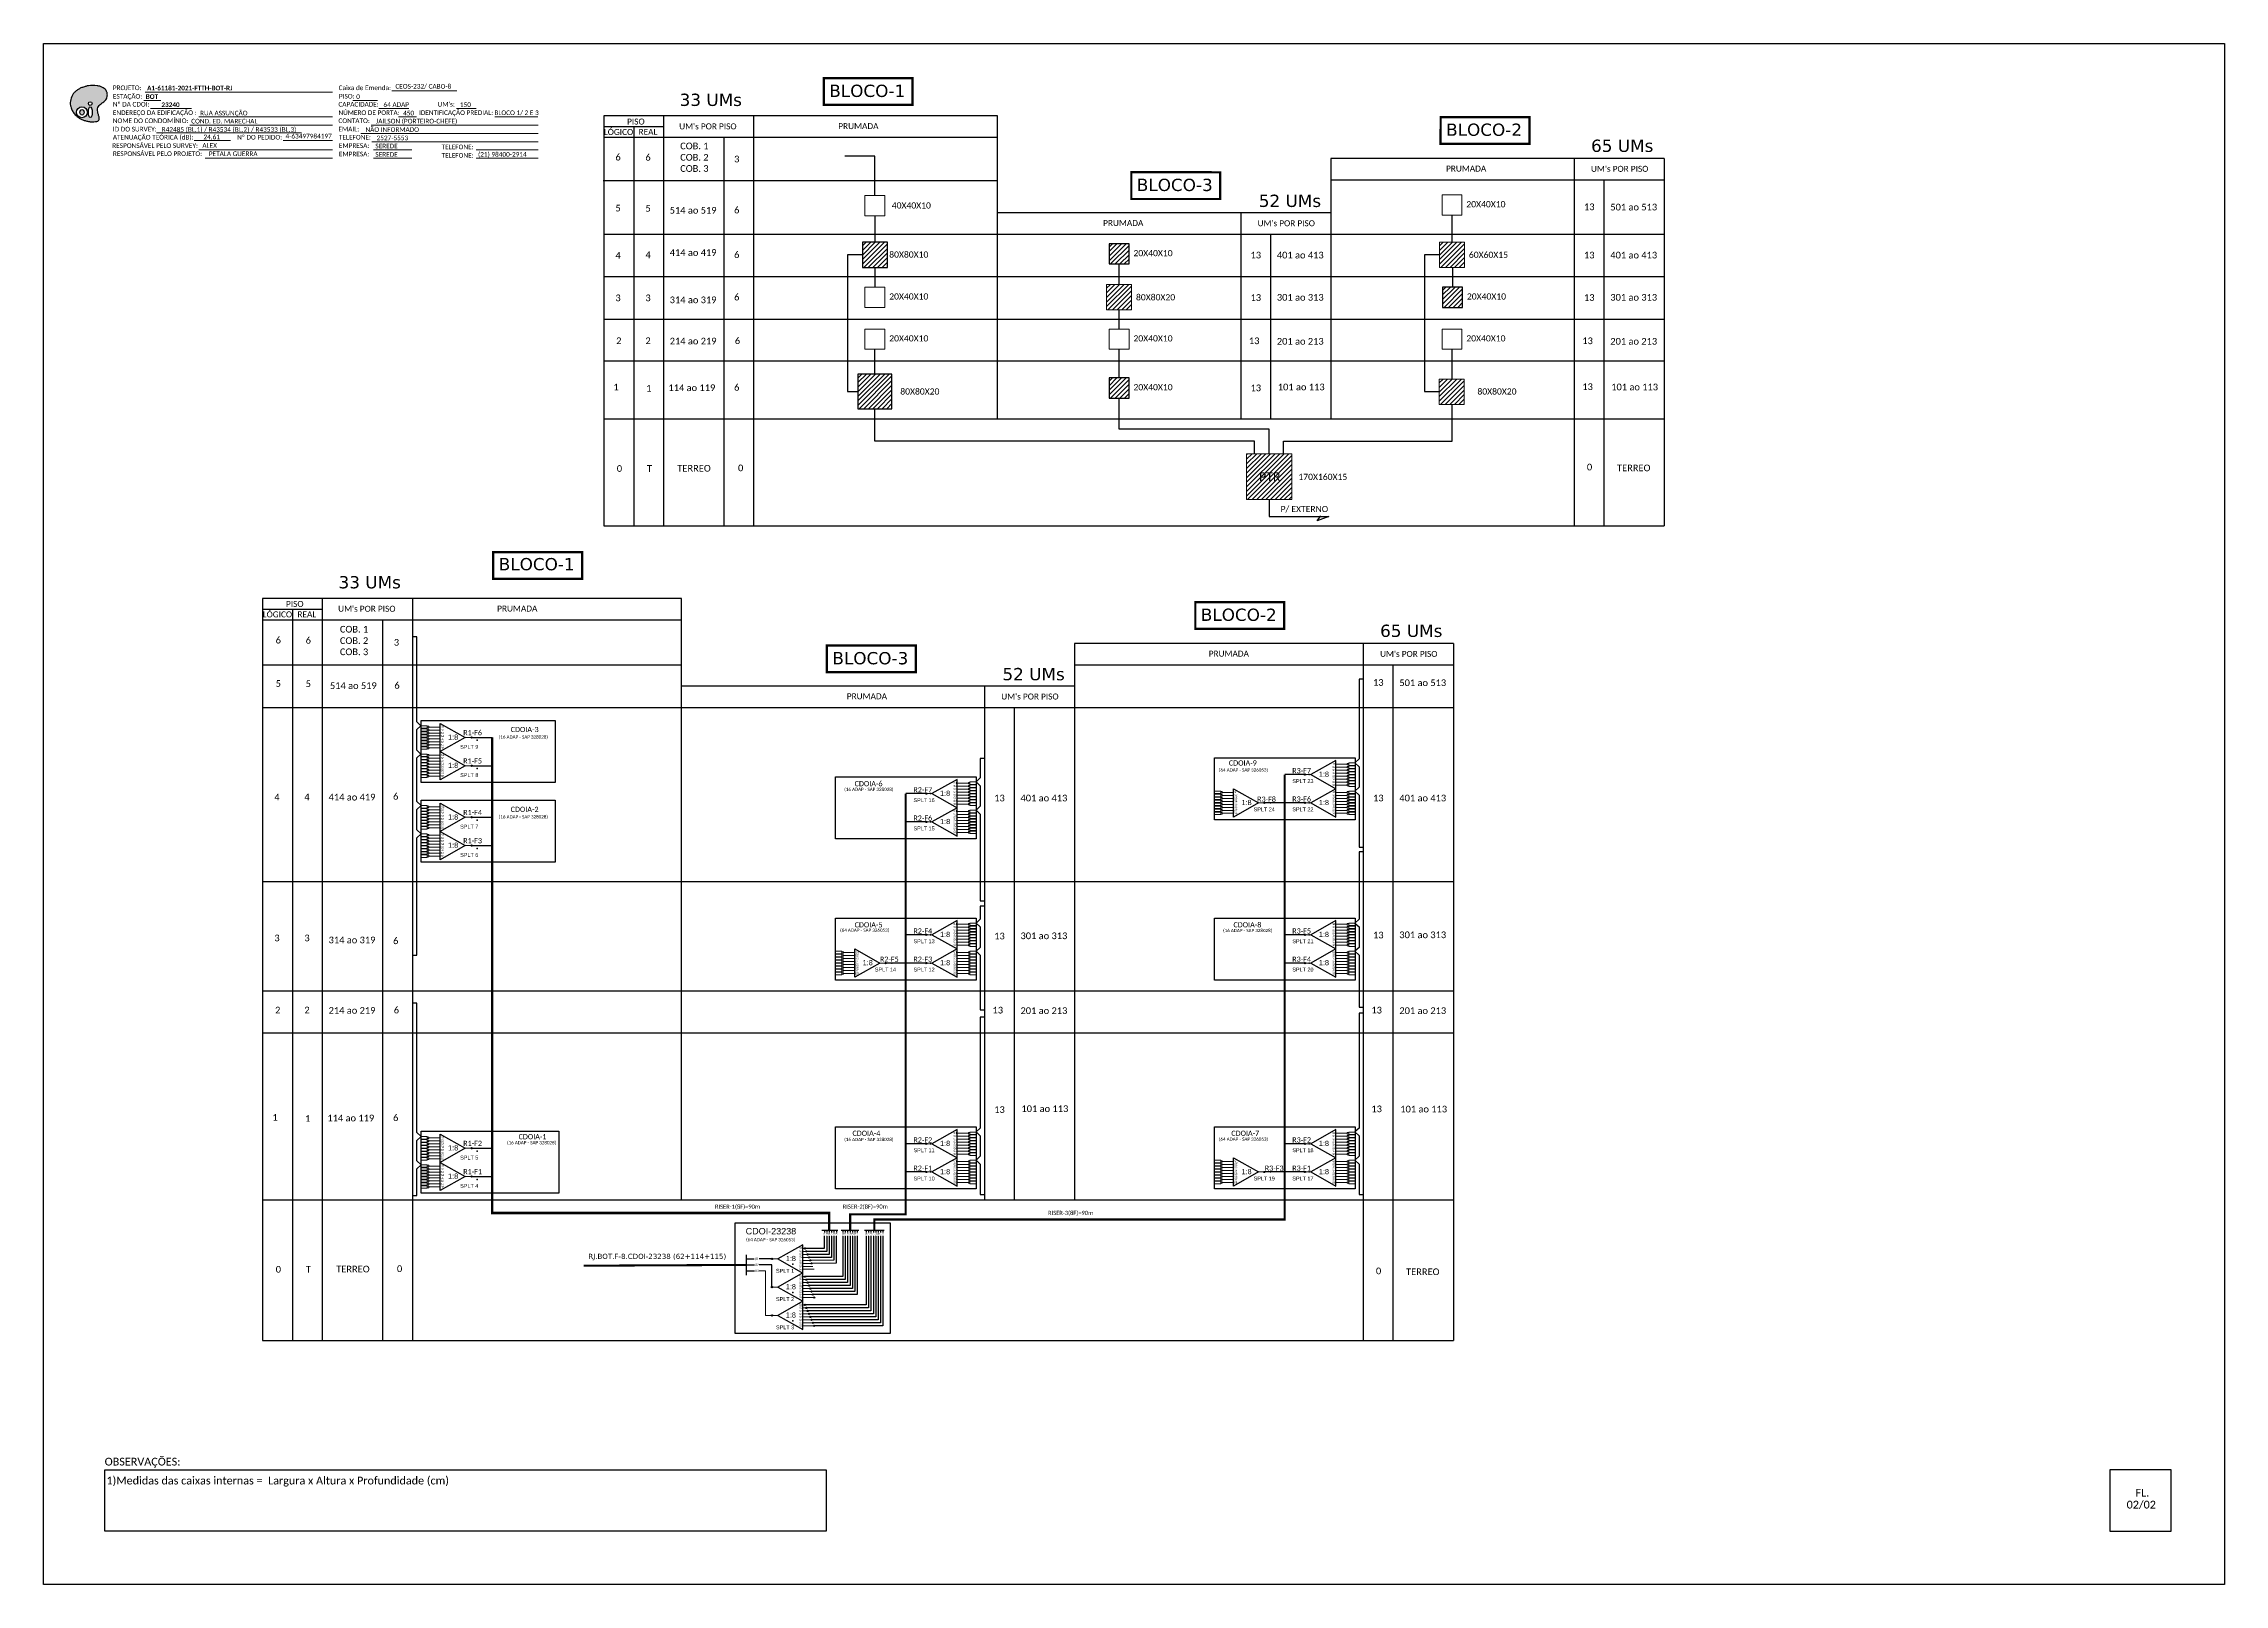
# Model space of a CAD drawing. Extents: x -4 to 1788, y 1 to 595.
# Drawn here: x 947 to 1788, y 1 to 595 of the extents above; entities that cross this region are included whole.
import ezdxf
from ezdxf.enums import TextEntityAlignment as Align

# ---------------------------------------------------------------- set-up
doc = ezdxf.new("R2010")
doc.units = 0
doc.layers.add("20.0-LEGENDA DOS CDO'S", color=1, linetype='Continuous', lineweight=0)
doc.layers.add('40.1-ETIQUETAS', color=1, linetype='Continuous', lineweight=20)
doc.layers.add('CAP a instalar', color=1, linetype='Continuous')
doc.layers.add('label_cabos', color=7, linetype='Continuous')
doc.styles.add('ARIAL', font='arial.ttf')
doc.styles.add('MtXpl_Calibri', font='calibri.ttf')
doc.styles.add('siredit', font='verdana.ttf')
doc.styles.add('WMF-Calibri0', font='calibri.ttf')
doc.styles.add('WMF-Calibri1', font='calibrib.ttf')

# ---------------------------------------------------------------- blocks, each defined once
blk = doc.blocks.new('SPLITTER_')
blk.add_point((0, 0))
at = {"style": 'ARIAL', "flags": 4}
blk.add_attdef('SPLT', (0, -3.26), '', height=1.5, dxfattribs=at)
blk = doc.blocks.new('SPLT_1-8_SC-APC_ESQ')
at = {"color": 3, "lineweight": 0}
for points in [[(2.41, -3.02), (0, -3.02)], [(2.41, -4), (0, -4)], [(2.41, -4.17), (0, -4.17)], [(2.41, -5.16), (0, -5.16)], [(2.41, -5.32), (0, -5.32)], [(2.41, -6.31), (0, -6.31)], [(2.41, -6.48), (0, -6.48)], [(2.41, -7.46), (0, -7.46)], [(2.41, -7.63), (0, -7.63)], [(2.41, -3.02), (2.41, -4)], [(2.41, -4.17), (2.41, -5.16)], [(2.41, -5.32), (2.41, -6.31)], [(2.41, -6.48), (2.41, -7.46)], [(2.41, -7.63), (2.41, -8.62)], [(2.99, -3.51), (7.37, -3.51)], [(7.37, -4.66), (2.99, -4.66)], [(7.37, -5.82), (2.99, -5.82)], [(7.37, -6.97), (2.99, -6.97)], [(7.37, -8.12), (2.99, -8.12)], [(2.41, -8.62), (0, -8.62)], [(2.41, -8.78), (0, -8.78)], [(2.41, -9.77), (0, -9.77)], [(2.41, -9.94), (0, -9.94)], [(2.41, -10.92), (0, -10.92)], [(2.41, -11.09), (0, -11.09)], [(2.41, -12.08), (0, -12.08)], [(2.41, -8.78), (2.41, -9.77)], [(2.41, -9.94), (2.41, -10.92)], [(2.41, -11.09), (2.41, -12.08)], [(7.37, -9.28), (2.99, -9.28)], [(7.37, -10.43), (2.99, -10.43)], [(7.37, -11.58), (2.99, -11.58)]]:
    blk.add_lwpolyline(points, dxfattribs=at)
for points in [[(2.99, -3.22), (2.41, -3.22), (2.41, -3.8), (2.99, -3.8)], [(2.99, -4.38), (2.41, -4.38), (2.41, -4.95), (2.99, -4.95)], [(2.99, -5.53), (2.41, -5.53), (2.41, -6.1), (2.99, -6.1)], [(2.99, -6.68), (2.41, -6.68), (2.41, -7.26), (2.99, -7.26)], [(2.99, -7.84), (2.41, -7.84), (2.41, -8.41), (2.99, -8.41)], [(2.99, -8.99), (2.41, -8.99), (2.41, -9.56), (2.99, -9.56)], [(2.99, -10.14), (2.41, -10.14), (2.41, -10.72), (2.99, -10.72)], [(2.99, -11.3), (2.41, -11.3), (2.41, -11.87), (2.99, -11.87)]]:
    blk.add_lwpolyline(points, close=True, dxfattribs=at)
at = {"color": 1}
blk.add_lwpolyline([(7.37, -2.1), (17.04, -7.55), (7.37, -13), (7.37, -2.1)], dxfattribs=at)
at = {"color": 1, "lineweight": 0}
blk.add_lwpolyline([(17.04, -7.55), (19.26, -7.55)], dxfattribs=at)
at = {"color": 1, "style": 'ARIAL'}
for s, height, p in [('S5', 0.75, (7.55, -8.57)), ('S3', 0.75, (7.55, -6.18)), ('S4', 0.75, (7.55, -7.36)), ('S2', 0.75, (7.56, -4.97)), ('S1', 0.75, (7.7, -3.78)), ('1:8', 2, (10.45, -8.4)), ('S6', 0.75, (7.55, -9.69)), ('S7', 0.75, (7.55, -10.78)), ('S8', 0.75, (7.55, -11.9))]:
    blk.add_text(s, height=height, dxfattribs=at).set_placement(p)
blk = doc.blocks.new('SPLT_1-8_SC-APC')
at = {"color": 1, "lineweight": 0}
blk.add_lwpolyline([(-17.04, -7.55), (-19.26, -7.55)], dxfattribs=at)
at = {"color": 1}
blk.add_lwpolyline([(-7.37, -2.1), (-17.04, -7.55), (-7.37, -13), (-7.37, -2.1)], dxfattribs=at)
at = {"color": 3, "lineweight": 0}
for points in [[(-2.99, -3.51), (-7.37, -3.51)], [(-7.37, -4.66), (-2.99, -4.66)], [(-7.37, -5.82), (-2.99, -5.82)], [(-7.37, -6.97), (-2.99, -6.97)], [(-7.37, -8.12), (-2.99, -8.12)], [(-2.41, -3.02), (-2.41, -4)], [(-2.41, -3.02), (0, -3.02)], [(-2.41, -4), (0, -4)], [(-2.41, -4.17), (-2.41, -5.16)], [(-2.41, -4.17), (0, -4.17)], [(-2.41, -5.16), (0, -5.16)], [(-2.41, -5.32), (-2.41, -6.31)], [(-2.41, -5.32), (0, -5.32)], [(-2.41, -6.31), (0, -6.31)], [(-2.41, -6.48), (-2.41, -7.46)], [(-2.41, -6.48), (0, -6.48)], [(-2.41, -7.46), (0, -7.46)], [(-2.41, -7.63), (-2.41, -8.62)], [(-2.41, -7.63), (0, -7.63)], [(-7.37, -9.28), (-2.99, -9.28)], [(-7.37, -10.43), (-2.99, -10.43)], [(-7.37, -11.58), (-2.99, -11.58)], [(-2.41, -8.62), (0, -8.62)], [(-2.41, -8.78), (-2.41, -9.77)], [(-2.41, -8.78), (0, -8.78)], [(-2.41, -9.77), (0, -9.77)], [(-2.41, -9.94), (-2.41, -10.92)], [(-2.41, -9.94), (0, -9.94)], [(-2.41, -10.92), (0, -10.92)], [(-2.41, -11.09), (-2.41, -12.08)], [(-2.41, -11.09), (0, -11.09)], [(-2.41, -12.08), (0, -12.08)]]:
    blk.add_lwpolyline(points, dxfattribs=at)
for points in [[(-2.99, -3.22), (-2.41, -3.22), (-2.41, -3.8), (-2.99, -3.8)], [(-2.99, -4.38), (-2.41, -4.38), (-2.41, -4.95), (-2.99, -4.95)], [(-2.99, -5.53), (-2.41, -5.53), (-2.41, -6.1), (-2.99, -6.1)], [(-2.99, -6.68), (-2.41, -6.68), (-2.41, -7.26), (-2.99, -7.26)], [(-2.99, -7.84), (-2.41, -7.84), (-2.41, -8.41), (-2.99, -8.41)], [(-2.99, -8.99), (-2.41, -8.99), (-2.41, -9.56), (-2.99, -9.56)], [(-2.99, -10.14), (-2.41, -10.14), (-2.41, -10.72), (-2.99, -10.72)], [(-2.99, -11.3), (-2.41, -11.3), (-2.41, -11.87), (-2.99, -11.87)]]:
    blk.add_lwpolyline(points, close=True, dxfattribs=at)
at = {"color": 1, "style": 'ARIAL'}
for s, height, p in [('1:8', 2, (-13.91, -8.4)), ('S1', 0.75, (-8.74, -3.78)), ('S2', 0.75, (-8.74, -4.97)), ('S3', 0.75, (-8.74, -6.18)), ('S4', 0.75, (-8.74, -7.36)), ('S5', 0.75, (-8.74, -8.57)), ('S6', 0.75, (-8.74, -9.69)), ('S7', 0.75, (-8.74, -10.78)), ('S8', 0.75, (-8.74, -11.9))]:
    blk.add_text(s, height=height, dxfattribs=at).set_placement(p)
blk = doc.blocks.new('SPLT_1-8_DIV_DIR')
h = blk.add_hatch(color=3)
h.dxf.hatch_style = 1
edge = h.paths.add_edge_path()
edge.add_arc((12.77, 4.04), 0.242, 0, 360)
h = blk.add_hatch(color=3)
h.dxf.hatch_style = 1
edge = h.paths.add_edge_path()
edge.add_arc((13.27, 2.88), 0.242, 0, 360)
h = blk.add_hatch(color=3)
h.dxf.hatch_style = 1
edge = h.paths.add_edge_path()
edge.add_arc((13.77, 1.73), 0.242, 0, 360)
h = blk.add_hatch(color=3)
h.dxf.hatch_style = 1
edge = h.paths.add_edge_path()
edge.add_arc((14.27, 0.58), 0.242, 0, 360)
h = blk.add_hatch(color=3)
h.dxf.hatch_style = 1
edge = h.paths.add_edge_path()
edge.add_arc((14.77, -0.58), 0.242, 0, 360)
h = blk.add_hatch(color=3)
h.dxf.hatch_style = 1
edge = h.paths.add_edge_path()
edge.add_arc((15.27, -1.73), 0.242, 0, 360)
h = blk.add_hatch(color=3)
h.dxf.hatch_style = 1
edge = h.paths.add_edge_path()
edge.add_arc((15.77, -2.88), 0.242, 0, 360)
h = blk.add_hatch(color=3)
h.dxf.hatch_style = 1
edge = h.paths.add_edge_path()
edge.add_arc((16.27, -4.04), 0.242, 0, 360)
at = {"color": 1, "lineweight": 0}
blk.add_lwpolyline([(2.22, 0), (0, 0)], dxfattribs=at)
at = {"color": 1}
blk.add_lwpolyline([(11.89, 5.45), (2.22, 0), (11.89, -5.45), (11.89, 5.45)], dxfattribs=at)
at = {"color": 7, "lineweight": 0}
for points in [[(12.77, 4.04), (11.89, 4.04)], [(11.89, 2.88), (13.27, 2.88)], [(11.89, 1.73), (13.77, 1.73)], [(11.89, 0.58), (14.27, 0.58)], [(11.89, -0.58), (14.77, -0.58)], [(11.89, -1.73), (15.27, -1.73)], [(11.89, -2.88), (15.77, -2.88)], [(11.89, -4.04), (16.27, -4.04)]]:
    blk.add_lwpolyline(points, dxfattribs=at)
at = {"color": 3}
for centre in [(12.77, 4.04), (13.27, 2.88), (13.77, 1.73), (14.27, 0.58), (14.77, -0.58), (15.27, -1.73), (15.77, -2.88), (16.27, -4.04)]:
    blk.add_circle(centre, 0.242, dxfattribs=at)
at = {"color": 1, "style": 'ARIAL'}
for s, height, p in [('1:8', 2, (5.35, -0.85)), ('S1', 0.75, (10.52, 3.77)), ('S2', 0.75, (10.52, 2.58)), ('S3', 0.75, (10.52, 1.37)), ('S4', 0.75, (10.52, 0.19)), ('S5', 0.75, (10.52, -1.02)), ('S6', 0.75, (10.52, -2.14)), ('S7', 0.75, (10.52, -3.24)), ('S8', 0.75, (10.52, -4.36))]:
    blk.add_text(s, height=height, dxfattribs=at).set_placement(p)
blk = doc.blocks.new('OI')
h = blk.add_hatch(color=40)
edge = h.paths.add_edge_path()
edge.add_spline(control_points=[(4.35, -0.67), (3.92, -0.99), (3.26, -1.5), (2.81, -2.59), (2.9, -3.5), (3.06, -4.27), (3.31, -4.85), (3.37, -5.39), (3.4, -5.88), (3.2, -6.4), (2.54, -6.61), (1.65, -6.63), (0.55, -6.67), (-0.56, -6.42), (-1.61, -6.14), (-2.77, -5.61), (-3.92, -4.77), (-4.89, -3.7), (-5.34, -2.65), (-5.6, -1.94), (-5.85, -0.96), (-5.71, 0.47), (-5.1, 2.02), (-4.14, 3.02), (-3.3, 3.61), (-2.37, 4.16), (-1.36, 4.44), (-0.56, 4.7), (0.79, 4.85), (2.24, 4.97), (3.79, 4.57), (4.67, 4.21), (5.44, 3.65), (5.76, 2.99), (6.03, 2.21), (6.01, 1.46), (5.72, 0.64), (5.31, 0.08), (4.88, -0.38), (4.51, -0.55), (4.35, -0.67)], knot_values=[0, 0, 0, 0, 1.60434, 2.417191, 3.427595, 4.282808, 4.776746, 5.304182, 5.888771, 6.258406, 6.858137, 7.79129, 8.986195, 10.124242, 11.187857, 12.242908, 13.953784, 15.414161, 16.515391, 17.349188, 17.675853, 19.552021, 21.515531, 22.568638, 23.63245, 24.621084, 25.782718, 26.745347, 27.142653, 29.870543, 31.004649, 31.921532, 32.709589, 33.801391, 34.042471, 35.192333, 35.971461, 36.628871, 37.254359, 37.836911, 37.836911, 37.836911, 37.836911], degree=3, periodic=0)
h.paths.add_polyline_path([(1.13, -0.87, -1), (-0.04, -0.87, -1)], flags=16)
edge = h.paths.add_edge_path(flags=16)
edge.add_ellipse((0.56, -3.59), major_axis=(-0.02, 1.71), ratio=0.361305, start_angle=0, end_angle=360)
h.paths.add_polyline_path([(-0.36, -3.62, -1), (-3.8, -3.62, -1)], flags=16)
edge = h.paths.add_edge_path(flags=0)
edge.add_ellipse((-2.08, -3.62), major_axis=(0, 0.885), ratio=0.758294, start_angle=0, end_angle=360)
at = {"color": 40}
for centre, radius in [((-2.08, -3.62), 1.72), ((0.54, -0.87), 0.587)]:
    blk.add_circle(centre, radius, dxfattribs=at)
blk.add_ellipse((-2.08, -3.62), major_axis=(0, 0.885), ratio=0.758294, start_param=-3.141592653589792, end_param=3.141592653589792, dxfattribs=at)
blk.add_ellipse((0.56, -3.59), major_axis=(-0.02, 1.71), ratio=0.361305, dxfattribs=at)
at = {"color": 40, "start_tangent": (-0.800898, -0.598801), "end_tangent": (-0.800898, -0.598801)}
blk.add_spline([(4.35, -0.67), (3.2, -1.78), (2.9, -2.54), (2.92, -3.55), (3.12, -4.38), (3.28, -4.85), (3.37, -5.37), (3.35, -5.95), (3.2, -6.29), (2.66, -6.55), (1.73, -6.63), (0.54, -6.62), (-0.58, -6.41), (-1.6, -6.11), (-2.56, -5.67), (-3.95, -4.67), (-4.89, -3.56), (-5.37, -2.56), (-5.64, -1.78), (-5.72, -1.46), (-5.63, 0.42), (-4.84, 2.22), (-4.13, 2.99), (-3.27, 3.62), (-2.4, 4.09), (-1.3, 4.47), (-0.37, 4.72), (0.02, 4.77), (2.75, 4.8), (3.85, 4.53), (4.69, 4.16), (5.31, 3.68), (5.85, 2.73), (5.93, 2.5), (5.94, 1.35), (5.67, 0.62), (5.29, 0.08), (4.84, -0.36), (4.35, -0.67)], degree=3, dxfattribs=at)

msp = doc.modelspace()

# ---------------------------------------------------------------- hatches: boundary and pattern name
h = msp.add_hatch()
h.set_pattern_fill('ANSI31', color=1, scale=10, style=0)
h.set_pattern_definition([(45, (647.65, 120.9381), (-0.8838835, 0.8838835), [])])
h.paths.add_polyline_path([(1272.84, 518.73), (1263.21, 518.73), (1263.21, 508.97), (1272.84, 508.97)])
h.paths.add_polyline_path([(1271.15, 509.25), (1271.15, 514.4)], flags=16)
h = msp.add_hatch()
h.set_pattern_fill('ANSI31', color=1, scale=10, style=0)
h.set_pattern_definition([(45, (740.8571, 120.2773), (-0.8838835, 0.8838835), [])])
h.paths.add_polyline_path([(1366.05, 518.07), (1358.39, 518.07), (1358.39, 510.3), (1366.05, 510.3)])
h.paths.add_polyline_path([(1364.36, 508.59), (1364.36, 513.74)])
h = msp.add_hatch()
h.set_pattern_fill('ANSI31', color=1, scale=10, style=0)
h.set_pattern_definition([(45, (870.2101, 120.9381), (-0.8838835, 0.8838835), [])])
h.paths.add_polyline_path([(1495.4, 518.73), (1485.77, 518.73), (1485.77, 508.97), (1495.4, 508.97)])
h.paths.add_polyline_path([(1493.71, 509.25), (1493.71, 514.4)], flags=16)
h = msp.add_hatch()
h.set_pattern_fill('ANSI31', color=1, scale=10, style=0)
h.set_pattern_definition([(45, (741.841, 104.5662), (-0.8838835, 0.8838835), [])])
h.paths.add_polyline_path([(1367.03, 502.36), (1357.4, 502.36), (1357.4, 492.6), (1367.03, 492.6)])
h.paths.add_polyline_path([(1365.34, 492.88), (1365.34, 498.03)], flags=16)
h = msp.add_hatch()
h.set_pattern_fill('ANSI31', color=1, scale=10, style=0)
h.set_pattern_definition([(45, (869.4467, 103.567), (-0.8838835, 0.8838835), [])])
h.paths.add_polyline_path([(1494.64, 501.36), (1486.97, 501.36), (1486.97, 493.59), (1494.64, 493.59)])
h.paths.add_polyline_path([(1492.95, 491.88), (1492.95, 497.03)])
h = msp.add_hatch()
h.set_pattern_fill('ANSI31', color=1, scale=10, style=0)
h.set_pattern_definition([(45, (649.429, 66.4546), (-0.8838835, 0.8838835), [])])
h.paths.add_polyline_path([(1274.62, 467.86), (1261.43, 467.86), (1261.43, 454.49), (1274.62, 454.49)])
h.paths.add_polyline_path([(1272.93, 454.77), (1272.93, 459.92)], flags=16)
h = msp.add_hatch()
h.set_pattern_fill('ANSI31', color=1, scale=10, style=0)
h.set_pattern_definition([(45, (740.8571, 68.5812), (-0.8838835, 0.8838835), [])])
h.paths.add_polyline_path([(1366.05, 466.38), (1358.39, 466.38), (1358.39, 458.61), (1366.05, 458.61)])
h.paths.add_polyline_path([(1364.36, 456.9), (1364.36, 462.05)])
h = msp.add_hatch()
h.set_pattern_fill('ANSI31', color=1, scale=10, style=0)
h.set_pattern_definition([(45, (870.1342, 68.107), (-0.8838835, 0.8838835), [])])
h.paths.add_polyline_path([(1495.32, 465.9), (1485.69, 465.9), (1485.69, 456.14), (1495.32, 456.14)])
h.paths.add_polyline_path([(1493.63, 456.42), (1493.63, 461.57)], flags=16)
h = msp.add_hatch()
h.set_pattern_fill('ANSI31', color=1, scale=10, style=0)
h.set_pattern_definition([(45, (801.6749, 37.4014), (-0.8838835, 0.8838835), [])])
h.paths.add_polyline_path([(1411.4, 419.45), (1428.84, 419.45), (1428.84, 437.13), (1411.4, 437.13)])
h.paths.add_polyline_path([(1415.3, 425.72), (1425.38, 425.72), (1425.38, 430.87), (1415.3, 430.87)], flags=24)
h = msp.add_hatch(color=3)
h.dxf.hatch_style = 1
edge = h.paths.add_edge_path()
edge.add_arc((1112.52, 327.76), 0.256, 0, 360)
h = msp.add_hatch(color=3)
h.dxf.hatch_style = 1
edge = h.paths.add_edge_path()
edge.add_arc((1112.52, 316.86), 0.256, 0, 360)
h = msp.add_hatch(color=3)
h.dxf.hatch_style = 1
edge = h.paths.add_edge_path()
edge.add_arc((1433.94, 313.45), 0.256, 0, 360)
h = msp.add_hatch(color=3)
h.dxf.hatch_style = 1
edge = h.paths.add_edge_path()
edge.add_arc((1287.85, 306.12), 0.256, 0, 360)
h = msp.add_hatch(color=3)
h.dxf.hatch_style = 1
edge = h.paths.add_edge_path()
edge.add_arc((1418.23, 302.56), 0.256, 0, 360)
h = msp.add_hatch(color=3)
h.dxf.hatch_style = 1
edge = h.paths.add_edge_path()
edge.add_arc((1433.94, 302.56), 0.256, 0, 360)
h = msp.add_hatch(color=3)
h.dxf.hatch_style = 1
edge = h.paths.add_edge_path()
edge.add_arc((1112.52, 296.98), 0.256, 0, 360)
h = msp.add_hatch(color=3)
h.dxf.hatch_style = 1
edge = h.paths.add_edge_path()
edge.add_arc((1287.85, 295.22), 0.256, 0, 360)
h = msp.add_hatch(color=3)
h.dxf.hatch_style = 1
edge = h.paths.add_edge_path()
edge.add_arc((1112.52, 286.09), 0.256, 0, 360)
h = msp.add_hatch(color=3)
h.dxf.hatch_style = 1
edge = h.paths.add_edge_path()
edge.add_arc((1287.85, 251.7), 0.256, 0, 360)
h = msp.add_hatch(color=3)
h.dxf.hatch_style = 1
edge = h.paths.add_edge_path()
edge.add_arc((1433.94, 251.7), 0.256, 0, 360)
h = msp.add_hatch(color=3)
h.dxf.hatch_style = 1
edge = h.paths.add_edge_path()
edge.add_arc((1272.14, 240.8), 0.256, 0, 360)
h = msp.add_hatch(color=3)
h.dxf.hatch_style = 1
edge = h.paths.add_edge_path()
edge.add_arc((1287.85, 240.8), 0.256, 0, 360)
h = msp.add_hatch(color=3)
h.dxf.hatch_style = 1
edge = h.paths.add_edge_path()
edge.add_arc((1433.94, 240.8), 0.256, 0, 360)
h = msp.add_hatch(color=3)
h.dxf.hatch_style = 1
edge = h.paths.add_edge_path()
edge.add_arc((1112.52, 169.4), 0.256, 0, 360)
h = msp.add_hatch(color=3)
h.dxf.hatch_style = 1
edge = h.paths.add_edge_path()
edge.add_arc((1287.85, 171.14), 0.256, 0, 360)
h = msp.add_hatch(color=3)
h.dxf.hatch_style = 1
edge = h.paths.add_edge_path()
edge.add_arc((1433.94, 171.14), 0.256, 0, 360)
h = msp.add_hatch(color=3)
h.dxf.hatch_style = 1
edge = h.paths.add_edge_path()
edge.add_arc((1287.85, 160.24), 0.256, 0, 360)
h = msp.add_hatch(color=3)
h.dxf.hatch_style = 1
edge = h.paths.add_edge_path()
edge.add_arc((1418.23, 160.24), 0.256, 0, 360)
h = msp.add_hatch(color=3)
h.dxf.hatch_style = 1
edge = h.paths.add_edge_path()
edge.add_arc((1433.94, 160.24), 0.256, 0, 360)
h = msp.add_hatch(color=3)
h.dxf.hatch_style = 1
edge = h.paths.add_edge_path()
edge.add_arc((1112.52, 158.5), 0.256, 0, 360)
h = msp.add_hatch(color=3)
h.dxf.hatch_style = 1
edge = h.paths.add_edge_path()
edge.add_arc((1228.33, 126.75), 0.256, 0, 360)
h = msp.add_hatch(color=3)
h.dxf.hatch_style = 1
edge = h.paths.add_edge_path()
edge.add_arc((1241.1, 130.79), 0.242, 0, 360)
h = msp.add_hatch(color=3)
h.dxf.hatch_style = 1
edge = h.paths.add_edge_path()
edge.add_arc((1241.6, 129.64), 0.242, 0, 360)
h = msp.add_hatch(color=3)
h.dxf.hatch_style = 1
edge = h.paths.add_edge_path()
edge.add_arc((1242.1, 128.48), 0.242, 0, 360)
h = msp.add_hatch(color=3)
h.dxf.hatch_style = 1
edge = h.paths.add_edge_path()
edge.add_arc((1242.6, 127.33), 0.242, 0, 360)
h = msp.add_hatch(color=3)
h.dxf.hatch_style = 1
edge = h.paths.add_edge_path()
edge.add_arc((1243.1, 126.18), 0.242, 0, 360)
h = msp.add_hatch(color=3)
h.dxf.hatch_style = 1
edge = h.paths.add_edge_path()
edge.add_arc((1243.6, 125.02), 0.242, 0, 360)
h = msp.add_hatch(color=3)
h.dxf.hatch_style = 1
edge = h.paths.add_edge_path()
edge.add_arc((1228.33, 115.86), 0.256, 0, 360)
h = msp.add_hatch(color=3)
h.dxf.hatch_style = 1
edge = h.paths.add_edge_path()
edge.add_arc((1228.33, 104.96), 0.256, 0, 360)

# ---------------------------------------------------------------- linework, layer by layer
for p, q in [((1315.28, 450.56), (1315.28, 567.37)), ((1193.4, 149.55), (1193.4, 381.39))]:
    msp.add_line(p, q)
at = {"color": 3}
for p, q in [((1268.03, 528.92), (1268.03, 518.73)), ((1362.22, 502.36), (1362.22, 510.3)), ((1362.22, 485.2), (1362.22, 492.6)), ((1362.22, 466.38), (1362.22, 477.43))]:
    msp.add_line(p, q, dxfattribs=at)
at = {"color": 1}
msp.add_line((1218.39, 128.35), (1218.39, 120.49), dxfattribs=at)
at = {"color": 7}
msp.add_lwpolyline([(947.45, 595.26), (1788.45, 595.26), (1788.45, 1.26), (947.45, 1.26)], close=True, dxfattribs=at)
at = {"color": 7, "lineweight": 0}
for points in [[(986.05, 573.3), (992.6, 573.3)], [(986.56, 576.58), (1058.87, 576.58)], [(1066.67, 573.34), (1076.15, 573.34)], [(1081.71, 577.07), (1106.84, 577.07)], [(988.71, 570.23), (1004.46, 570.23)], [(1003.87, 563.88), (1058.87, 563.88)], [(1007.28, 566.99), (1058.87, 566.99)], [(1073.83, 563.88), (1138.13, 563.88)], [(1076.72, 570.23), (1088.33, 570.23)], [(1084.3, 566.99), (1091.25, 566.99)], [(1106.66, 570.23), (1114.32, 570.23)], [(1121.47, 566.99), (1138.1, 566.99)], [(991.03, 560.82), (1046.85, 560.82)], [(1005.56, 557.85), (1019.51, 557.85)], [(1039.79, 557.85), (1058.9, 557.85)], [(1069.79, 560.64), (1138.13, 560.64)], [(1074.08, 557.41), (1138.13, 557.41)], [(1007.28, 554.29), (1058.87, 554.29)], [(1009.77, 551.06), (1058.87, 551.06)], [(1074.69, 554.29), (1089.49, 554.29)], [(1074.69, 551.06), (1089.49, 551.06)], [(1114.29, 554.29), (1138.13, 554.29)], [(1114.29, 551.06), (1138.13, 551.06)], [(1241.1, 130.79), (1240.22, 130.79)], [(1240.22, 129.64), (1241.6, 129.64)], [(1240.22, 128.48), (1242.1, 128.48)], [(1240.22, 127.33), (1242.6, 127.33)], [(1240.22, 126.18), (1243.1, 126.18)], [(1225.88, 122.14), (1223.44, 122.14)], [(1225.88, 122.14), (1225.88, 104.96), (1228.33, 104.96)], [(1240.22, 125.02), (1243.6, 125.02)], [(1240.22, 123.87), (1244.1, 123.87)], [(1240.22, 122.72), (1244.6, 122.72)]]:
    msp.add_lwpolyline(points, dxfattribs=at)
for points in [[(1163.45, 567.37), (1163.45, 409.38)], [(1186.59, 409.38), (1186.59, 567.37)], [(1221.31, 409.38), (1221.31, 567.37)], [(1175.02, 563.26), (1175.02, 409.38)], [(1209.74, 559.15), (1209.74, 409.38)], [(1443.87, 551), (1443.87, 450.56)], [(1537.74, 551), (1537.74, 409.38)], [(1572.46, 551), (1572.46, 409.38)], [(1163.23, 542.48), (1315.06, 542.48)], [(1549.31, 409.38), (1549.31, 542.78)], [(1409.15, 530.02), (1409.15, 450.56)], [(1163.45, 521.8), (1572.46, 521.8)], [(1420.72, 450.56), (1420.72, 521.8)], [(1163.45, 505.43), (1572.46, 505.43)], [(1163.45, 489.06), (1572.46, 489.06)], [(1163.45, 472.96), (1572.46, 472.96)], [(1163.45, 450.56), (1572.46, 450.56)], [(1163.45, 409.38), (1572.46, 409.38)], [(1031.91, 381.39), (1031.91, 95.27)], [(1055.06, 95.27), (1055.06, 381.39)], [(1089.78, 95.27), (1089.78, 381.39)], [(1043.49, 377.28), (1043.49, 95.27)], [(1078.2, 373.17), (1078.2, 95.27)], [(1345.01, 364), (1345.01, 149.55)], [(1456.39, 364), (1456.39, 95.27)], [(1491.11, 364), (1491.11, 95.27)], [(1031.91, 355.77), (1193.4, 355.77)], [(1467.96, 95.27), (1467.96, 355.77)], [(1310.3, 347.56), (1310.3, 149.55)], [(1031.91, 339.33), (1491.11, 339.33)], [(1321.87, 149.55), (1321.87, 339.33)], [(1031.91, 272.29), (1491.11, 272.29)], [(1031.91, 230.11), (1491.11, 230.11)], [(1031.91, 213.9), (1491.11, 213.9)], [(1031.91, 149.55), (1491.11, 149.55)], [(1031.91, 95.27), (1491.11, 95.27)]]:
    msp.add_lwpolyline(points)
at = {"color": 0}
for points in [[(1315.28, 567.37), (1163.45, 567.37)], [(1163.45, 563.26), (1186.59, 563.26)], [(1163.45, 559.15), (1315.28, 559.15)], [(1572.46, 551), (1443.87, 551)], [(1443.87, 542.78), (1572.46, 542.78)], [(1443.87, 530.02), (1315.28, 530.02)], [(1193.4, 381.39), (1031.91, 381.39)], [(1031.91, 377.28), (1055.06, 377.28)], [(1031.91, 373.17), (1193.4, 373.17)], [(1491.11, 364), (1345.01, 364)], [(1345.01, 355.77), (1491.11, 355.77)], [(1345.01, 347.56), (1193.4, 347.56)]]:
    msp.add_lwpolyline(points, dxfattribs=at)
at = {"color": 3}
for points in [[(1268.03, 536.68), (1268.03, 551.81), (1256.43, 551.81)], [(1490.59, 521.58), (1490.59, 529.16)], [(1490.59, 518.73), (1490.59, 525.68)], [(1263.21, 513.85), (1257.43, 513.85), (1257.43, 461.1), (1261.43, 461.17)], [(1485.77, 513.85), (1479.99, 513.85), (1479.99, 461.1), (1485.69, 461.2)], [(1268.03, 508.97), (1268.03, 501.36)], [(1490.81, 508.97), (1490.81, 501.36)], [(1268.03, 467.86), (1268.03, 477.43)], [(1490.59, 465.9), (1490.59, 477.43)], [(1414.41, 437.13), (1414.41, 442.03), (1268.03, 442.03), (1268.03, 454.49)], [(1420.12, 437.13), (1420.12, 446.59), (1362.22, 446.59), (1362.22, 458.61)], [(1425.58, 437.13), (1425.58, 442.03), (1490.59, 442.03), (1490.59, 456.14)], [(1091.44, 330.78), (1092.94, 332.23), (1091.44, 333.8), (1091.44, 366.5), (1089.78, 366.5)], [(1456.4, 350.3), (1454.75, 350.3), (1454.74, 319.49), (1453.17, 317.98), (1454.74, 316.48), (1454.74, 308.59), (1453.17, 307.09), (1454.74, 305.58), (1454.74, 285.52), (1456.39, 285.51)], [(1091.44, 319.88), (1092.94, 321.33), (1091.44, 322.9), (1091.44, 330.78)], [(1089.78, 243.8), (1091.43, 243.8), (1091.44, 289.11), (1093, 290.61), (1091.44, 292.12), (1091.44, 300.01), (1093, 301.51), (1091.44, 303.02), (1091.44, 319.88)], [(1310.31, 319.63), (1308.65, 319.63), (1308.65, 312.15), (1307.08, 310.64), (1308.65, 309.14), (1308.65, 301.25), (1307.08, 299.75), (1308.65, 298.24), (1308.65, 264.77), (1310.3, 264.77)], [(1456.4, 283.62), (1454.75, 283.62), (1454.74, 257.73), (1453.17, 256.23), (1454.74, 254.72), (1454.74, 246.84), (1453.17, 245.33), (1454.74, 243.82), (1454.74, 223.79), (1456.39, 223.79)], [(1310.31, 262.76), (1308.65, 262.76), (1308.65, 257.73), (1307.08, 256.23), (1308.65, 254.72), (1308.65, 246.84), (1307.08, 245.33), (1308.65, 243.82), (1308.65, 222.79), (1310.3, 222.79)], [(1089.78, 151.16), (1091.43, 151.16), (1091.44, 161.52), (1093, 163.03), (1091.44, 164.54), (1091.44, 172.42), (1093, 173.93), (1091.44, 175.43), (1091.44, 225.29), (1089.78, 225.29)], [(1310.31, 219.92), (1308.65, 219.92), (1308.65, 177.17), (1307.08, 175.67), (1308.65, 174.16), (1308.65, 166.28), (1307.08, 164.77), (1308.65, 163.26), (1308.65, 151.62), (1310.3, 151.62)], [(1456.4, 221.42), (1454.75, 221.42), (1454.74, 177.17), (1453.17, 175.67), (1454.74, 174.16), (1454.74, 166.28), (1453.17, 164.77), (1454.74, 163.26), (1454.74, 151.62), (1456.39, 151.62)], [(1218.39, 126.75), (1221.53, 126.75)], [(1228.33, 126.75), (1223.44, 126.75)]]:
    msp.add_lwpolyline(points, dxfattribs=at)
at = {"lineweight": 0}
for points in [[(1271.86, 536.68), (1264.19, 536.68), (1264.19, 528.92), (1271.86, 528.92)], [(1494.42, 536.93), (1486.75, 536.93), (1486.75, 529.16), (1494.42, 529.16)], [(1271.86, 501.36), (1264.19, 501.36), (1264.19, 493.59), (1271.86, 493.59)], [(1271.86, 485.2), (1264.19, 485.2), (1264.19, 477.43), (1271.86, 477.43)], [(1366.05, 485.2), (1358.39, 485.2), (1358.39, 477.43), (1366.05, 477.43)], [(1494.42, 485.2), (1486.75, 485.2), (1486.75, 477.43), (1494.42, 477.43)]]:
    msp.add_lwpolyline(points, close=True, dxfattribs=at)
at = {"color": 1}
for points in [[(1272.84, 518.73), (1263.21, 518.73), (1263.21, 508.97), (1272.84, 508.97)], [(1366.05, 518.07), (1358.39, 518.07), (1358.39, 510.3), (1366.05, 510.3)], [(1494.64, 501.36), (1486.97, 501.36), (1486.97, 493.59), (1494.64, 493.59)], [(1366.05, 466.38), (1358.39, 466.38), (1358.39, 458.61), (1366.05, 458.61)], [(1093, 334.35), (1144.68, 334.35), (1144.68, 310.45), (1093, 310.45)], [(1398.97, 319.91), (1453.2, 319.91), (1453.2, 296.02), (1398.97, 296.02)], [(1252.87, 312.57), (1307.11, 312.57), (1307.11, 288.68), (1252.87, 288.68)], [(1093, 303.57), (1144.68, 303.57), (1144.68, 279.68), (1093, 279.68)], [(1252.87, 258.15), (1307.11, 258.15), (1307.11, 234.26), (1252.87, 234.26)], [(1398.97, 258.15), (1453.2, 258.15), (1453.2, 234.26), (1398.97, 234.26)], [(1252.87, 177.59), (1307.11, 177.59), (1307.11, 153.7), (1252.87, 153.7)], [(1398.97, 177.59), (1453.2, 177.59), (1453.2, 153.7), (1398.97, 153.7)], [(1093, 175.98), (1146.13, 175.98), (1146.13, 152.09), (1093, 152.09)], [(1214.17, 140.59), (1273.98, 140.59), (1273.98, 98.02), (1214.17, 98.02)]]:
    msp.add_lwpolyline(points, close=True, dxfattribs=at)
at = {"color": 1, "lineweight": 0}
for points in [[(1495.4, 518.73), (1485.77, 518.73), (1485.77, 508.97), (1495.4, 508.97)], [(1367.03, 502.36), (1357.4, 502.36), (1357.4, 492.6), (1367.03, 492.6)], [(1495.32, 465.9), (1485.69, 465.9), (1485.69, 456.14), (1495.32, 456.14)], [(1411.4, 437.13), (1428.84, 437.13), (1428.84, 419.45), (1411.4, 419.45)]]:
    msp.add_lwpolyline(points, close=True, dxfattribs=at)
at = {"color": 10}
msp.add_lwpolyline([(1274.62, 467.86), (1261.43, 467.86), (1261.43, 454.49), (1274.62, 454.49)], close=True, dxfattribs=at)
at = {"color": 1}
for points in [[(1420.12, 419.45), (1420.12, 412.91), (1443.03, 412.91)], [(1438.61, 411.32), (1440.02, 413.15)], [(1443.03, 412.91), (1438.61, 411.32)], [(1240.22, 132.2), (1230.55, 126.75), (1240.22, 121.3), (1240.22, 132.2)]]:
    msp.add_lwpolyline(points, dxfattribs=at)
at = {"color": 5, "const_width": 1}
msp.add_lwpolyline([(1120.44, 327.76), (1120.44, 178.7), (1120.44, 178.7), (1120.44, 144.39), (1250.39, 144.39), (1250.39, 137.76)], dxfattribs=at)
at = {"color": 5, "linetype": 'Continuous', "ltscale": 4}
for points in [[(1112.52, 327.76), (1120.44, 327.76)], [(1112.52, 316.86), (1120.36, 316.86)], [(1112.52, 296.98), (1120.44, 296.98)], [(1112.52, 286.09), (1120.36, 286.09)], [(1112.52, 169.4), (1120.36, 169.4)], [(1112.52, 158.5), (1120.36, 158.5)]]:
    msp.add_lwpolyline(points, dxfattribs=at)
at = {"color": 30, "const_width": 0.8}
msp.add_lwpolyline([(1267.85, 137.76), (1267.85, 141.92), (1426.07, 141.92), (1426.07, 313.45)], dxfattribs=at)
at = {"color": 30}
for points in [[(1433.91, 313.45), (1426.07, 313.45)], [(1433.91, 302.56), (1418.23, 302.56)], [(1433.91, 251.7), (1426.07, 251.7)], [(1433.91, 240.8), (1426.07, 240.8)], [(1433.91, 171.14), (1425.98, 171.14)], [(1433.91, 160.24), (1418.23, 160.24)], [(1264.65, 135.52), (1264.65, 108.99), (1241.1, 108.99)], [(1265.58, 135.52), (1265.58, 107.83), (1241.6, 107.83)], [(1266.5, 135.52), (1266.5, 106.68), (1242.1, 106.68)], [(1267.43, 135.52), (1267.43, 105.54), (1242.6, 105.54)], [(1268.35, 135.52), (1268.35, 104.37), (1243.1, 104.37)], [(1269.28, 135.52), (1269.28, 103.23), (1243.6, 103.23)], [(1270.21, 135.52), (1270.21, 102.08), (1244.1, 102.08)], [(1271.13, 135.52), (1271.13, 100.92), (1244.6, 100.92)], [(1264.06, 137.76), (1271.64, 137.76)], [(1264.66, 137.76), (1264.66, 136.86)], [(1265.59, 137.76), (1265.59, 136.86)], [(1266.51, 137.76), (1266.51, 136.86)], [(1267.44, 137.76), (1267.44, 136.86)], [(1268.36, 137.76), (1268.36, 136.86)], [(1269.29, 137.76), (1269.29, 136.86)], [(1270.21, 137.76), (1270.21, 136.86)], [(1271.14, 137.76), (1271.14, 136.86)]]:
    msp.add_lwpolyline(points, dxfattribs=at)
at = {"color": 6, "const_width": 0.8}
msp.add_lwpolyline([(1258.49, 137.74), (1258.49, 137.74), (1258.49, 137.74), (1258.49, 143.92), (1279.88, 143.93), (1279.88, 306.12)], dxfattribs=at)
at = {"color": 6}
for points in [[(1287.82, 306.12), (1279.98, 306.12)], [(1287.82, 295.22), (1279.98, 295.22)], [(1287.82, 251.7), (1279.98, 251.7)], [(1287.82, 240.8), (1272.14, 240.8)], [(1287.82, 171.14), (1279.88, 171.14)], [(1287.82, 160.24), (1279.88, 160.24)], [(1255.67, 135.54), (1255.67, 119.89), (1241.1, 119.89)], [(1256.6, 135.54), (1256.6, 118.74), (1241.59, 118.74)], [(1257.52, 135.54), (1257.52, 117.59), (1242.09, 117.59)], [(1258.45, 135.54), (1258.45, 116.44), (1242.59, 116.44)], [(1259.37, 135.54), (1259.37, 115.28), (1243.08, 115.28)], [(1260.3, 135.54), (1260.3, 114.13), (1243.58, 114.13)], [(1261.22, 135.54), (1261.22, 112.98), (1244.09, 112.98)], [(1255.08, 137.76), (1261.81, 137.76)], [(1255.67, 137.76), (1255.67, 136.88)], [(1256.6, 137.76), (1256.6, 136.88)], [(1257.52, 137.76), (1257.52, 136.88)], [(1258.46, 137.76), (1258.46, 136.88)], [(1259.38, 137.76), (1259.38, 136.88)], [(1260.31, 137.76), (1260.31, 136.88)], [(1261.24, 137.76), (1261.24, 136.88)]]:
    msp.add_lwpolyline(points, dxfattribs=at)
at = {"color": 5}
for points in [[(1248.53, 135.54), (1248.53, 130.79), (1241.34, 130.79)], [(1249.46, 135.54), (1249.46, 129.63), (1241.84, 129.63)], [(1250.39, 135.54), (1250.39, 128.48), (1242.34, 128.48)], [(1251.31, 135.54), (1251.31, 127.33), (1242.82, 127.33)], [(1252.24, 135.54), (1252.24, 126.19), (1243.34, 126.18)], [(1253.16, 135.54), (1253.16, 125.04), (1243.84, 125.02)], [(1247.54, 137.76), (1253.76, 137.76)], [(1248.54, 137.76), (1248.54, 136.88)], [(1249.46, 137.76), (1249.46, 136.88)], [(1250.39, 137.76), (1250.39, 136.88)], [(1251.32, 137.76), (1251.32, 136.88)], [(1252.25, 137.76), (1252.25, 136.88)], [(1253.19, 137.76), (1253.19, 136.88)]]:
    msp.add_lwpolyline(points, dxfattribs=at)
at = {"color": 1, "lineweight": 0}
msp.add_lwpolyline([(1230.55, 126.75), (1228.33, 126.75)], dxfattribs=at)
at = {"color": 1}
msp.add_lwpolyline([(1155.71, 124.11, 0.8, 0.8, 0), (1218.39, 124.42, 0.8, 0.8, 0)], format="xyseb", dxfattribs=at)
at = {"color": 2}
for points in [[(1218.39, 124.44), (1221.55, 124.44)], [(1228.33, 124.44), (1223.44, 124.44)], [(1228.33, 115.86), (1228.33, 124.44)]]:
    msp.add_lwpolyline(points, dxfattribs=at)
at = {"color": 7}
msp.add_lwpolyline([(1218.39, 122.14), (1221.56, 122.14)], dxfattribs=at)
at = {"color": 0}
for points in [[(971.02, 45.46), (1249.27, 45.46), (1249.27, 21.75), (971.02, 21.75)], [(1767.96, 45.46), (1744.25, 45.46), (1744.25, 21.75), (1767.96, 21.75)]]:
    msp.add_lwpolyline(points, close=True, dxfattribs=at)
at = {"color": 3}
for centre, radius in [((1112.52, 327.76), 0.256), ((1112.52, 316.86), 0.256), ((1433.94, 313.45), 0.256), ((1287.85, 306.12), 0.256), ((1418.23, 302.56), 0.256), ((1433.94, 302.56), 0.256), ((1112.52, 296.98), 0.256), ((1287.85, 295.22), 0.256), ((1112.52, 286.09), 0.256), ((1287.85, 251.7), 0.256), ((1433.94, 251.7), 0.256), ((1272.14, 240.8), 0.256), ((1287.85, 240.8), 0.256), ((1433.94, 240.8), 0.256), ((1112.52, 169.4), 0.256), ((1287.85, 171.14), 0.256), ((1433.94, 171.14), 0.256), ((1287.85, 160.24), 0.256), ((1418.23, 160.24), 0.256), ((1433.94, 160.24), 0.256), ((1112.52, 158.5), 0.256), ((1228.33, 126.75), 0.256), ((1241.1, 130.79), 0.242), ((1241.6, 129.64), 0.242), ((1242.1, 128.48), 0.242), ((1242.6, 127.33), 0.242), ((1243.1, 126.18), 0.242), ((1243.6, 125.02), 0.242), ((1228.33, 115.86), 0.256), ((1228.33, 104.96), 0.256)]:
    msp.add_circle(centre, radius, dxfattribs=at)
at = {"layer": 'CAP a instalar', "color": 7, "linetype": 'Continuous', "ltscale": 5, "const_width": 0.876}
for points in [[(1248.34, 581.93), (1282.58, 581.92), (1282.58, 571.63), (1248.33, 571.64)], [(1486.21, 566.94), (1520.45, 566.93), (1520.45, 556.64), (1486.2, 556.65)], [(1366.93, 545.66), (1401.18, 545.65), (1401.17, 535.36), (1366.93, 535.37)], [(1120.86, 399.24), (1155.11, 399.23), (1155.1, 388.94), (1120.85, 388.95)], [(1391.61, 379.94), (1425.86, 379.92), (1425.85, 369.63), (1391.61, 369.65)], [(1249.53, 363.19), (1283.78, 363.18), (1283.77, 352.89), (1249.53, 352.9)]]:
    msp.add_lwpolyline(points, close=True, dxfattribs=at)

# ---------------------------------------------------------------- block references
at = {"color": 7, "xscale": 1.213923925163967, "yscale": 1.213923925163967, "zscale": 1.213923925163967, "rotation": 0.1532896023949059}
msp.add_blockref('OI', (964.76, 573.2), dxfattribs=at)
for name, p in [('SPLT_1-8_SC-APC_ESQ', (1093, 335.3)), ('SPLT_1-8_SC-APC_ESQ', (1093, 324.41)), ('SPLT_1-8_SC-APC_ESQ', (1398.97, 310.1)), ('SPLT_1-8_SC-APC_ESQ', (1093, 304.53)), ('SPLT_1-8_SC-APC_ESQ', (1093, 293.63)), ('SPLT_1-8_SC-APC_ESQ', (1252.87, 248.35)), ('SPLT_1-8_SC-APC_ESQ', (1093, 176.94)), ('SPLT_1-8_SC-APC_ESQ', (1093, 166.05)), ('SPLT_1-8_SC-APC_ESQ', (1398.97, 167.79)), ('SPLT_1-8_DIV_DIR', (1228.33, 115.86)), ('SPLT_1-8_DIV_DIR', (1228.33, 104.96))]:
    msp.add_blockref(name, p)
ref = msp.add_blockref('SPLITTER_', (1114.63, 326.66), dxfattribs=dict(xscale=-1))
ref.add_attrib('SPLT', 'SPLT 9', (1108.1, 323.4), dxfattribs={"height": 1.5, "style": 'ARIAL'})
ref = msp.add_blockref('SPLITTER_', (1114.63, 315.76), dxfattribs=dict(xscale=-1))
ref.add_attrib('SPLT', 'SPLT 8', (1108.1, 312.5), dxfattribs={"height": 1.5, "style": 'ARIAL'})
at = {"color": 3}
for p in [(1307.08, 313.66), (1453.17, 321), (1453.17, 310.1), (1307.08, 302.77), (1307.08, 259.24), (1453.17, 259.24), (1307.08, 248.35), (1453.17, 248.35), (1307.08, 178.68), (1453.17, 178.68), (1307.08, 167.79), (1453.17, 167.79)]:
    msp.add_blockref('SPLT_1-8_SC-APC', p, dxfattribs=at)
ref = msp.add_blockref('SPLITTER_', (1435.56, 313.45), dxfattribs=dict(xscale=-1))
ref.add_attrib('SPLT', 'SPLT 23', (1429.02, 310.19), dxfattribs={"height": 1.5, "style": 'ARIAL'})
ref = msp.add_blockref('SPLITTER_', (1289.46, 306.12), dxfattribs=dict(xscale=-1))
ref.add_attrib('SPLT', 'SPLT 16', (1282.93, 302.85), dxfattribs={"height": 1.5, "style": 'ARIAL'})
ref = msp.add_blockref('SPLITTER_', (1114.63, 295.89), dxfattribs=dict(xscale=-1))
ref.add_attrib('SPLT', 'SPLT 7', (1108.1, 292.62), dxfattribs={"height": 1.5, "style": 'ARIAL'})
ref = msp.add_blockref('SPLITTER_', (1289.46, 295.22), dxfattribs=dict(xscale=-1))
ref.add_attrib('SPLT', 'SPLT 15', (1282.93, 291.96), dxfattribs={"height": 1.5, "style": 'ARIAL'})
ref = msp.add_blockref('SPLITTER_', (1420.63, 302.56), dxfattribs=dict(xscale=-1))
ref.add_attrib('SPLT', 'SPLT 24', (1414.1, 299.3), dxfattribs={"height": 1.5, "style": 'ARIAL'})
ref = msp.add_blockref('SPLITTER_', (1435.56, 302.56), dxfattribs=dict(xscale=-1))
ref.add_attrib('SPLT', 'SPLT 22', (1429.02, 299.3), dxfattribs={"height": 1.5, "style": 'ARIAL'})
ref = msp.add_blockref('SPLITTER_', (1114.63, 284.99), dxfattribs=dict(xscale=-1))
ref.add_attrib('SPLT', 'SPLT 6', (1108.1, 281.73), dxfattribs={"height": 1.5, "style": 'ARIAL'})
ref = msp.add_blockref('SPLITTER_', (1289.46, 251.7), dxfattribs=dict(xscale=-1))
ref.add_attrib('SPLT', 'SPLT 13', (1282.93, 248.44), dxfattribs={"height": 1.5, "style": 'ARIAL'})
ref = msp.add_blockref('SPLITTER_', (1435.56, 251.7), dxfattribs=dict(xscale=-1))
ref.add_attrib('SPLT', 'SPLT 21', (1429.02, 248.44), dxfattribs={"height": 1.5, "style": 'ARIAL'})
ref = msp.add_blockref('SPLITTER_', (1274.54, 240.8), dxfattribs=dict(xscale=-1))
ref.add_attrib('SPLT', 'SPLT 14', (1268.01, 237.54), dxfattribs={"height": 1.5, "style": 'ARIAL'})
ref = msp.add_blockref('SPLITTER_', (1289.46, 240.8), dxfattribs=dict(xscale=-1))
ref.add_attrib('SPLT', 'SPLT 12', (1282.93, 237.54), dxfattribs={"height": 1.5, "style": 'ARIAL'})
ref = msp.add_blockref('SPLITTER_', (1435.56, 240.8), dxfattribs=dict(xscale=-1))
ref.add_attrib('SPLT', 'SPLT 20', (1429.02, 237.54), dxfattribs={"height": 1.5, "style": 'ARIAL'})
ref = msp.add_blockref('SPLITTER_', (1114.63, 168.3), dxfattribs=dict(xscale=-1))
ref.add_attrib('SPLT', 'SPLT 5', (1108.1, 165.04), dxfattribs={"height": 1.5, "style": 'ARIAL'})
ref = msp.add_blockref('SPLITTER_', (1289.46, 171.14), dxfattribs=dict(xscale=-1))
ref.add_attrib('SPLT', 'SPLT 11', (1282.93, 167.88), dxfattribs={"height": 1.5, "style": 'ARIAL'})
ref = msp.add_blockref('SPLITTER_', (1435.56, 171.14), dxfattribs=dict(xscale=-1))
ref.add_attrib('SPLT', 'SPLT 18', (1429.02, 167.88), dxfattribs={"height": 1.5, "style": 'ARIAL'})
ref = msp.add_blockref('SPLITTER_', (1289.46, 160.24), dxfattribs=dict(xscale=-1))
ref.add_attrib('SPLT', 'SPLT 10', (1282.93, 156.98), dxfattribs={"height": 1.5, "style": 'ARIAL'})
ref = msp.add_blockref('SPLITTER_', (1420.63, 160.24), dxfattribs=dict(xscale=-1))
ref.add_attrib('SPLT', 'SPLT 19', (1414.1, 156.98), dxfattribs={"height": 1.5, "style": 'ARIAL'})
ref = msp.add_blockref('SPLITTER_', (1435.56, 160.24), dxfattribs=dict(xscale=-1))
ref.add_attrib('SPLT', 'SPLT 17', (1429.02, 156.98), dxfattribs={"height": 1.5, "style": 'ARIAL'})
ref = msp.add_blockref('SPLITTER_', (1114.63, 157.4), dxfattribs=dict(xscale=-1))
ref.add_attrib('SPLT', 'SPLT 4', (1108.1, 154.14), dxfattribs={"height": 1.5, "style": 'ARIAL'})
ref = msp.add_blockref('SPLITTER_', (1236.42, 124.66), dxfattribs=dict(xscale=-1))
ref.add_attrib('SPLT', 'SPLT 1', (1229.89, 121.4), dxfattribs={"height": 1.5, "style": 'ARIAL'})
ref = msp.add_blockref('SPLITTER_', (1236.42, 113.76), dxfattribs=dict(xscale=-1))
ref.add_attrib('SPLT', 'SPLT 2', (1229.89, 110.5), dxfattribs={"height": 1.5, "style": 'ARIAL'})
ref = msp.add_blockref('SPLITTER_', (1236.42, 102.87), dxfattribs=dict(xscale=-1))
ref.add_attrib('SPLT', 'SPLT 3', (1229.89, 99.61), dxfattribs={"height": 1.5, "style": 'ARIAL'})

# ---------------------------------------------------------------- texts
at = {"color": 7, "lineweight": 0, "style": 'WMF-Calibri0'}
for s, height, p in [('PROJETO:', 1.793, (974.16, 577.33)), ('ESTAÇÃO:', 1.793, (974.16, 574.05)), ('Nº DA CDOI:', 1.7927, (974.16, 570.98)), ('CAPACIDADE:', 1.7927, (1061.15, 570.98)), ('Caixa de Emenda:', 1.7927, (1061.25, 577.33)), ("UM's:", 1.793, (1099.39, 570.98)), ('ENDEREÇO DA EDIFICAÇÃO :', 1.7927, (974.16, 567.74)), ('NOME DO CONDOMÍNIO:', 1.7927, (974.16, 564.63)), ('CONTATO:', 1.793, (1061.15, 564.63)), ('NÚMERO DE PORTA:', 1.7927, (1061.15, 567.74)), ('IDENTIFICAÇÃO PREDIAL:', 1.7927, (1092.23, 567.74)), ('RESPONSÁVEL PELO SURVEY:', 1.7927, (973.92, 555.04)), ('ATENUAÇÃO TEÓRICA (dB):', 1.7927, (974.16, 558.28)), ('ID DO SURVEY:', 1.7927, (974.16, 561.39)), ('Nº DO PEDIDO:', 1.7927, (1022.08, 558.28)), ('EMAIL:', 1.793, (1061.15, 561.39)), ('TELEFONE:', 1.793, (1061.33, 558.28)), ('EMPRESA:', 1.793, (1061.33, 555.04)), ('TELEFONE:', 1.793, (1100.93, 554.54)), ('RESPONSÁVEL PELO PROJETO:', 1.7927, (974.16, 551.93)), ('EMPRESA:', 1.793, (1061.33, 551.8)), ('TELEFONE:', 1.793, (1100.93, 551.3))]:
    msp.add_text(s, height=height, dxfattribs=at).set_placement(p)
at = {"color": 7}
for s, height, style, p in [('BOT', 1.793, 'WMF-Calibri1', (986.84, 573.95)), ('A1-61181-2021-FTTH-BOT-RJ', 1.7927, 'WMF-Calibri1', (987.36, 577.23)), ('PISO:', 1.793, 'WMF-Calibri0', (1061.33, 574.09)), ('0', 1.79, 'WMF-Calibri0', (1068.02, 573.94)), (' 64 ADAP', 1.793, 'WMF-Calibri0', (1077.89, 570.85)), ('CEOS-232/ CABO-8', 1.7927, 'WMF-Calibri0', (1083.11, 577.91)), ('150', 1.793, 'WMF-Calibri0', (1108.01, 570.83)), ('COND. ED. MARECHAL', 1.7927, 'WMF-Calibri0', (1004.38, 564.47)), ('RUA ASSUNÇÃO', 1.7927, 'WMF-Calibri0', (1007.79, 567.58)), ('JAILSON (PORTEIRO-CHEFE)', 1.7927, 'WMF-Calibri0', (1075.61, 564.48)), ('450', 1.793, 'WMF-Calibri0', (1086.08, 567.59)), ('BLOCO 1/ 2 E 3', 1.7927, 'WMF-Calibri0', (1121.3, 567.71)), ('R42485 (BL.1) / R43534 (BL.2) / R43533 (BL.3)', 1.7927, 'WMF-Calibri0', (993, 561.26)), ('ALEX', 1.793, 'WMF-Calibri0', (1008.68, 555.13)), ('24,61', 1.793, 'WMF-Calibri0', (1009.09, 558.38)), ('4-63497984197', 1.7927, 'WMF-Calibri0', (1040.74, 558.69)), ('NÃO INFORMADO', 1.7927, 'WMF-Calibri0', (1071.57, 561.24)), ('SEREDE', 1.793, 'WMF-Calibri0', (1075.39, 554.89)), ('2527-5553', 1.793, 'WMF-Calibri0', (1075.86, 558.01)), ('PETALA GUERRA', 1.7927, 'WMF-Calibri0', (1011.17, 551.9)), ('SEREDE', 1.793, 'WMF-Calibri0', (1075.39, 551.66)), ('(21) 98400-2914', 1.7927, 'WMF-Calibri0', (1114.99, 551.66)), ('40X40X10', 2.373, 'WMF-Calibri0', (1274.54, 531.69)), ('20X40X10', 2.373, 'WMF-Calibri0', (1496.12, 532.16)), ('80X80X10', 2.373, 'WMF-Calibri0', (1273.56, 512.76)), ('20X40X10', 2.373, 'WMF-Calibri0', (1367.75, 513.31)), ('60X60X15', 2.373, 'WMF-Calibri0', (1497.1, 512.66)), ('20X40X10', 2.373, 'WMF-Calibri0', (1273.56, 496.6)), ('80X80X20', 2.373, 'WMF-Calibri0', (1368.73, 496.29)), ('20X40X10', 2.373, 'WMF-Calibri0', (1496.34, 496.6)), ('20X40X10', 2.373, 'WMF-Calibri0', (1273.56, 480.44)), ('20X40X10', 2.373, 'WMF-Calibri0', (1367.75, 480.44)), ('20X40X10', 2.373, 'WMF-Calibri0', (1496.12, 480.44)), ('20X40X10', 2.373, 'WMF-Calibri0', (1367.75, 461.61)), ('80X80X20', 2.373, 'WMF-Calibri0', (1277.83, 459.97)), ('80X80X20', 2.373, 'WMF-Calibri0', (1500.39, 459.97)), ('PTR', 3.433, 'WMF-Calibri0', (1416.16, 426.59)), ('170X160X15', 2.373, 'WMF-Calibri0', (1431.35, 427.05)), ('P/ EXTERNO', 2.373, 'WMF-Calibri0', (1424.47, 414.65))]:
    msp.add_text(s, height=height, dxfattribs=dict(at, style=style)).set_placement(p)
at = {"color": 7, "style": 'WMF-Calibri1'}
msp.add_text('23240', height=1.793, dxfattribs=at).set_placement((996.4, 570.8), align=Align.CENTER)
at = {"color": 0, "style": 'WMF-Calibri0'}
for s, p in [('     PISO', (1168.41, 564.07)), ("UM's POR PISO", (1192.56, 562.21)), ('PRUMADA', (1253.9, 562.3)), ('  LÓGICO', (1161.87, 560.04)), ('    REAL', (1173.63, 560.1)), ('PRUMADA', (1488.28, 545.93)), ("UM's POR PISO", (1544.19, 545.84)), ('PRUMADA', (1356.05, 524.95)), ("UM's POR PISO", (1415.6, 524.86)), ('     PISO', (1036.87, 378.09)), ("UM's POR PISO", (1061.03, 376.23)), ('PRUMADA', (1122.36, 376.32)), ('  LÓGICO', (1030.33, 374.06)), ('    REAL', (1042.09, 374.11)), ('PRUMADA', (1396.76, 358.93)), ("UM's POR PISO", (1462.84, 358.84)), ("UM's POR PISO", (1316.75, 342.4)), ('PRUMADA', (1257.2, 342.49))]:
    msp.add_text(s, height=2.3, dxfattribs=at).set_placement(p)
at = {"color": 7, "linetype": 'Continuous', "style": 'WMF-Calibri0'}
for s, p in [('COB. 1', (1192.95, 554.53)), ('COB. 2', (1192.95, 550.15)), ('COB. 3', (1192.95, 545.83)), ('514 ao 519', (1188.9, 529.72)), ('501 ao 513', (1551.64, 530.95)), ('414 ao 419', (1188.9, 513.43)), ('401 ao 413', (1423.05, 512.44)), ('401 ao 413', (1551.64, 512.44)), ('314 ao 319', (1188.9, 495.19)), ('301 ao 313', (1423.05, 496.16)), ('301 ao 313', (1551.64, 496.16)), ('214 ao 219', (1188.9, 479.3)), ('201 ao 213', (1423.05, 479.21)), ('201 ao 213', (1551.64, 479.21)), ('114 ao 119', (1188.42, 461.3)), ('101 ao 113', (1423.41, 461.6)), ('101 ao 113', (1552, 461.6)), ('TERREO', (1191.84, 430.26)), ('TERREO', (1554.23, 430.4)), ('COB. 1', (1061.71, 368.21)), ('COB. 2', (1061.71, 363.82)), ('COB. 3', (1061.71, 359.5)), ('514 ao 519', (1057.86, 346.44)), ('501 ao 513', (1470.28, 347.58)), ('414 ao 419', (1057.36, 303.47)), ('401 ao 413', (1324.19, 303.13)), ('401 ao 413', (1470.28, 303.13)), ('301 ao 313', (1324.19, 250.01)), ('301 ao 313', (1470.28, 250.39)), ('314 ao 319', (1057.36, 248.41)), ('214 ao 219', (1057.36, 221.25)), ('201 ao 213', (1324.19, 221.16)), ('201 ao 213', (1470.28, 221.16)), ('101 ao 113', (1324.55, 183.36)), ('101 ao 113', (1470.64, 183.2)), ('114 ao 119', (1056.89, 179.76)), ('TERREO', (1060.3, 121.53)), ('TERREO', (1472.88, 120.49))]:
    msp.add_text(s, height=2.575, dxfattribs=at).set_placement(p)
at = {"color": 5, "style": 'WMF-Calibri0'}
for s, height, p in [('R1-F6', 2, (1109.27, 328.63)), ('R1-F5', 2, (1109.27, 317.73)), ('R1-F4', 2, (1109.27, 297.85)), ('R1-F3', 2, (1109.27, 286.95)), ('R1-F2', 2, (1109.27, 170.27)), ('R1-F1', 2, (1109.27, 159.37)), ('RISER-1(8F)=90m', 1.6, (1206.34, 146.07))]:
    msp.add_text(s, height=height, dxfattribs=at).set_placement(p)
at = {"color": 1, "style": 'WMF-Calibri0'}
for s, p in [('(16 ADAP - SAP 328028)', (1132.46, 327.33)), ('(64 ADAP - SAP 326053)', (1410.17, 314.61)), ('(16 ADAP - SAP 328028)', (1265.69, 307.13)), ('(16 ADAP - SAP 328028)', (1132.46, 296.55)), ('(64 ADAP - SAP 326053)', (1264.08, 252.85)), ('(16 ADAP - SAP 328028)', (1411.78, 252.72)), ('(16 ADAP - SAP 328028)', (1135.63, 170.91)), ('(16 ADAP - SAP 328028)', (1265.69, 172.16)), ('(64 ADAP - SAP 326053)', (1410.17, 172.29)), ('(64 ADAP - SAP 326053)', (1227.83, 133.54))]:
    msp.add_text(s, height=1.25, dxfattribs=at).set_placement(p, align=Align.CENTER)
at = {"color": 1}
for s, height, style, p in [('CDOIA-3', 2, 'WMF-Calibri0', (1127.57, 329.84)), ('CDOIA-9', 2, 'WMF-Calibri0', (1404.54, 316.93)), ('CDOIA-6', 2, 'WMF-Calibri0', (1260.21, 308.96)), ('CDOIA-2', 2, 'WMF-Calibri0', (1127.57, 299.06)), ('CDOIA-5', 2, 'WMF-Calibri0', (1260.21, 254.54)), ('CDOIA-8', 2, 'WMF-Calibri0', (1406.3, 254.54)), ('CDOIA-1', 2, 'WMF-Calibri0', (1130.62, 172.86)), ('CDOIA-4', 2, 'WMF-Calibri0', (1259.38, 174.17)), ('CDOIA-7', 2, 'WMF-Calibri0', (1405.48, 174.17)), ('1:8', 2, 'ARIAL', (1233.68, 125.9)), ('S1', 0.75, 'ARIAL', (1238.85, 130.52)), ('S2', 0.75, 'ARIAL', (1238.85, 129.33)), ('S3', 0.75, 'ARIAL', (1238.85, 128.12)), ('S4', 0.75, 'ARIAL', (1238.85, 126.94)), ('S5', 0.75, 'ARIAL', (1238.85, 125.73)), ('S6', 0.75, 'ARIAL', (1238.85, 124.61)), ('S7', 0.75, 'ARIAL', (1238.85, 123.51)), ('S8', 0.75, 'ARIAL', (1238.85, 122.4))]:
    msp.add_text(s, height=height, dxfattribs=dict(at, style=style)).set_placement(p)
at = {"color": 30, "style": 'WMF-Calibri0'}
for s, height, p in [('R3-F7', 2, (1428.98, 313.93)), ('R3-F8', 2, (1415.44, 302.97)), ('R3-F6', 2, (1428.98, 303.03)), ('R3-F5', 2, (1428.98, 252.17)), ('R3-F4', 2, (1428.98, 241.28)), ('R3-F2', 2, (1428.98, 171.61)), ('R3-F3', 2, (1418.39, 160.72)), ('R3-F1', 2, (1428.98, 160.72)), ('RISER-3(8F)=90m', 1.6, (1334.81, 143.67))]:
    msp.add_text(s, height=height, dxfattribs=at).set_placement(p)
at = {"color": 6, "style": 'WMF-Calibri0'}
for s, height, p in [('R2-F7', 2, (1282.88, 306.59)), ('R2-F6', 2, (1282.88, 295.7)), ('R2-F4', 2, (1282.88, 252.17)), ('R2-F5', 2, (1269.97, 241.28)), ('R2-F3', 2, (1282.88, 241.28)), ('R2-F2', 2, (1282.88, 171.61)), ('R2-F1', 2, (1282.88, 160.72)), ('RISER-2(8F)=90m', 1.6, (1255.61, 146.1))]:
    msp.add_text(s, height=height, dxfattribs=at).set_placement(p)
at = {"style": 'ARIAL'}
for s, p in [('01', (1248.53, 136.28)), ('02', (1249.47, 136.28)), ('03', (1250.4, 136.28)), ('04', (1251.33, 136.28)), ('05', (1252.26, 136.28)), ('06', (1253.2, 136.28)), ('01', (1255.67, 136.28)), ('02', (1256.61, 136.28)), ('03', (1257.53, 136.28)), ('04', (1258.47, 136.28)), ('05', (1259.39, 136.28)), ('06', (1260.32, 136.28)), ('07', (1261.25, 136.28)), ('01', (1264.66, 136.28)), ('02', (1265.6, 136.28)), ('03', (1266.52, 136.28)), ('04', (1267.45, 136.28)), ('05', (1268.37, 136.26)), ('06', (1269.3, 136.26)), ('07', (1270.23, 136.26)), ('08', (1271.16, 136.26))]:
    msp.add_text(s, height=0.6, rotation=90, dxfattribs=at).set_placement(p, align=Align.MIDDLE_CENTER)
for s, p in [('01', (1222.53, 126.75)), ('02', (1222.55, 124.44)), ('03', (1222.56, 122.14))]:
    msp.add_text(s, height=1, dxfattribs=at).set_placement(p, align=Align.MIDDLE_CENTER)
for s, style, p in [('OBSERVAÇÕES:', 'WMF-Calibri0', (971, 47.08)), ('1)Medidas das caixas internas =  Largura x Altura x Profundidade (cm)', 'MtXpl_Calibri', (971.68, 39.78)), ('02/02', 'WMF-Calibri0', (1750.76, 30.5)), ('FL.', 'WMF-Calibri0', (1754.18, 35.09))]:
    msp.add_text(s, height=3, dxfattribs=dict(style=style)).set_placement(p)
at = {"color": 7, "linetype": 'Continuous', "style": 'WMF-Calibri0', "flags": 4}
for tag, p in [('6', (1168.99, 551.5)), ('6', (1180.56, 551.42)), ('3', (1214.76, 550.77)), ('5', (1168.99, 531.85)), ('5', (1180.56, 531.77)), ('6', (1214.76, 531.11)), ('13', (1543.52, 532.34)), ('4', (1168.99, 513.61)), ('4', (1180.56, 513.83)), ('6', (1214.76, 513.91)), ('13', (1414.93, 513.73)), ('13', (1543.52, 513.73)), ('3', (1168.99, 497.24)), ('3', (1180.56, 497.24)), ('6', (1214.76, 497.54)), ('13', (1414.93, 497.36)), ('13', (1543.52, 497.36)), ('2', (1169.27, 480.7)), ('2', (1180.56, 480.73)), ('6', (1215.04, 480.71)), ('13', (1414.29, 480.69)), ('13', (1542.88, 480.69)), ('1', (1168.23, 462.85)), ('1', (1180.84, 462.41)), ('6', (1214.76, 462.74)), ('13', (1414.93, 462.54)), ('13', (1542.88, 462.99)), ('0', (1169.53, 431.46)), ('T', (1181.1, 431.46)), ('0', (1216.26, 431.69)), ('0', (1543.63, 432.02)), ('6', (1037.96, 365.29)), ('6', (1049.53, 365.22)), ('3', (1083.53, 364.44)), ('5', (1037.96, 348.57)), ('5', (1049.53, 348.49)), ('6', (1083.73, 347.84)), ('13', (1462.17, 348.97)), ('4', (1037.45, 304.76)), ('4', (1049.03, 304.84)), ('6', (1083.23, 305.06)), ('13', (1316.08, 304.42)), ('13', (1462.17, 304.42)), ('13', (1316.08, 251.21)), ('13', (1462.17, 251.59)), ('3', (1037.45, 250.46)), ('3', (1049.03, 250.46)), ('6', (1083.23, 249.38)), ('2', (1037.73, 222.66)), ('2', (1049.03, 222.69)), ('6', (1083.51, 222.67)), ('13', (1315.43, 222.64)), ('13', (1461.53, 222.64)), ('13', (1316.08, 184.29)), ('13', (1461.53, 184.58)), ('1', (1036.7, 181.3)), ('1', (1049.31, 180.87)), ('6', (1083.23, 181.2)), ('0', (1037.99, 122.74)), ('T', (1049.57, 122.74)), ('0', (1084.73, 122.96)), ('0', (1462.28, 122.11))]:
    msp.add_attdef(tag, text='XX', height=2.575, dxfattribs=at).set_placement(p, align=Align.MIDDLE_CENTER)
at = {"layer": "20.0-LEGENDA DOS CDO'S", "color": 1, "style": 'ARIAL'}
msp.add_text('CDOI-23238', height=2.486, dxfattribs=at).set_placement((1218.2, 136.18))
at = {"layer": '40.1-ETIQUETAS', "color": 1, "style": 'siredit'}
msp.add_text('RJ.BOT.F-8.CDOI-23238 (62+114+115)', height=1.9836, dxfattribs=at).set_placement((1184.09, 127.72), align=Align.MIDDLE_CENTER)
at = {"layer": 'label_cabos', "color": 7, "style": 'siredit'}
for s, p in [('33 UMs', (1192.72, 571.24, 28)), ('BLOCO-1', (1250.44, 574.71, 28)), ('BLOCO-2', (1488.32, 559.73, 28)), ('65 UMs', (1544.21, 553.53, 28)), ('BLOCO-3', (1369.04, 538.45, 28)), ('52 UMs', (1416.08, 532.3, 28)), ('BLOCO-1', (1122.97, 392.23, 28)), ('33 UMs', (1061.19, 385.25, 28)), ('BLOCO-2', (1393.72, 372.72, 28)), ('65 UMs', (1462.86, 366.53, 28)), ('BLOCO-3', (1251.64, 355.98, 28)), ('52 UMs', (1317.22, 349.83, 28))]:
    msp.add_text(s, height=4.727, rotation=359.96113, dxfattribs=at).set_placement(p)

doc.saveas('drawing.dxf')
